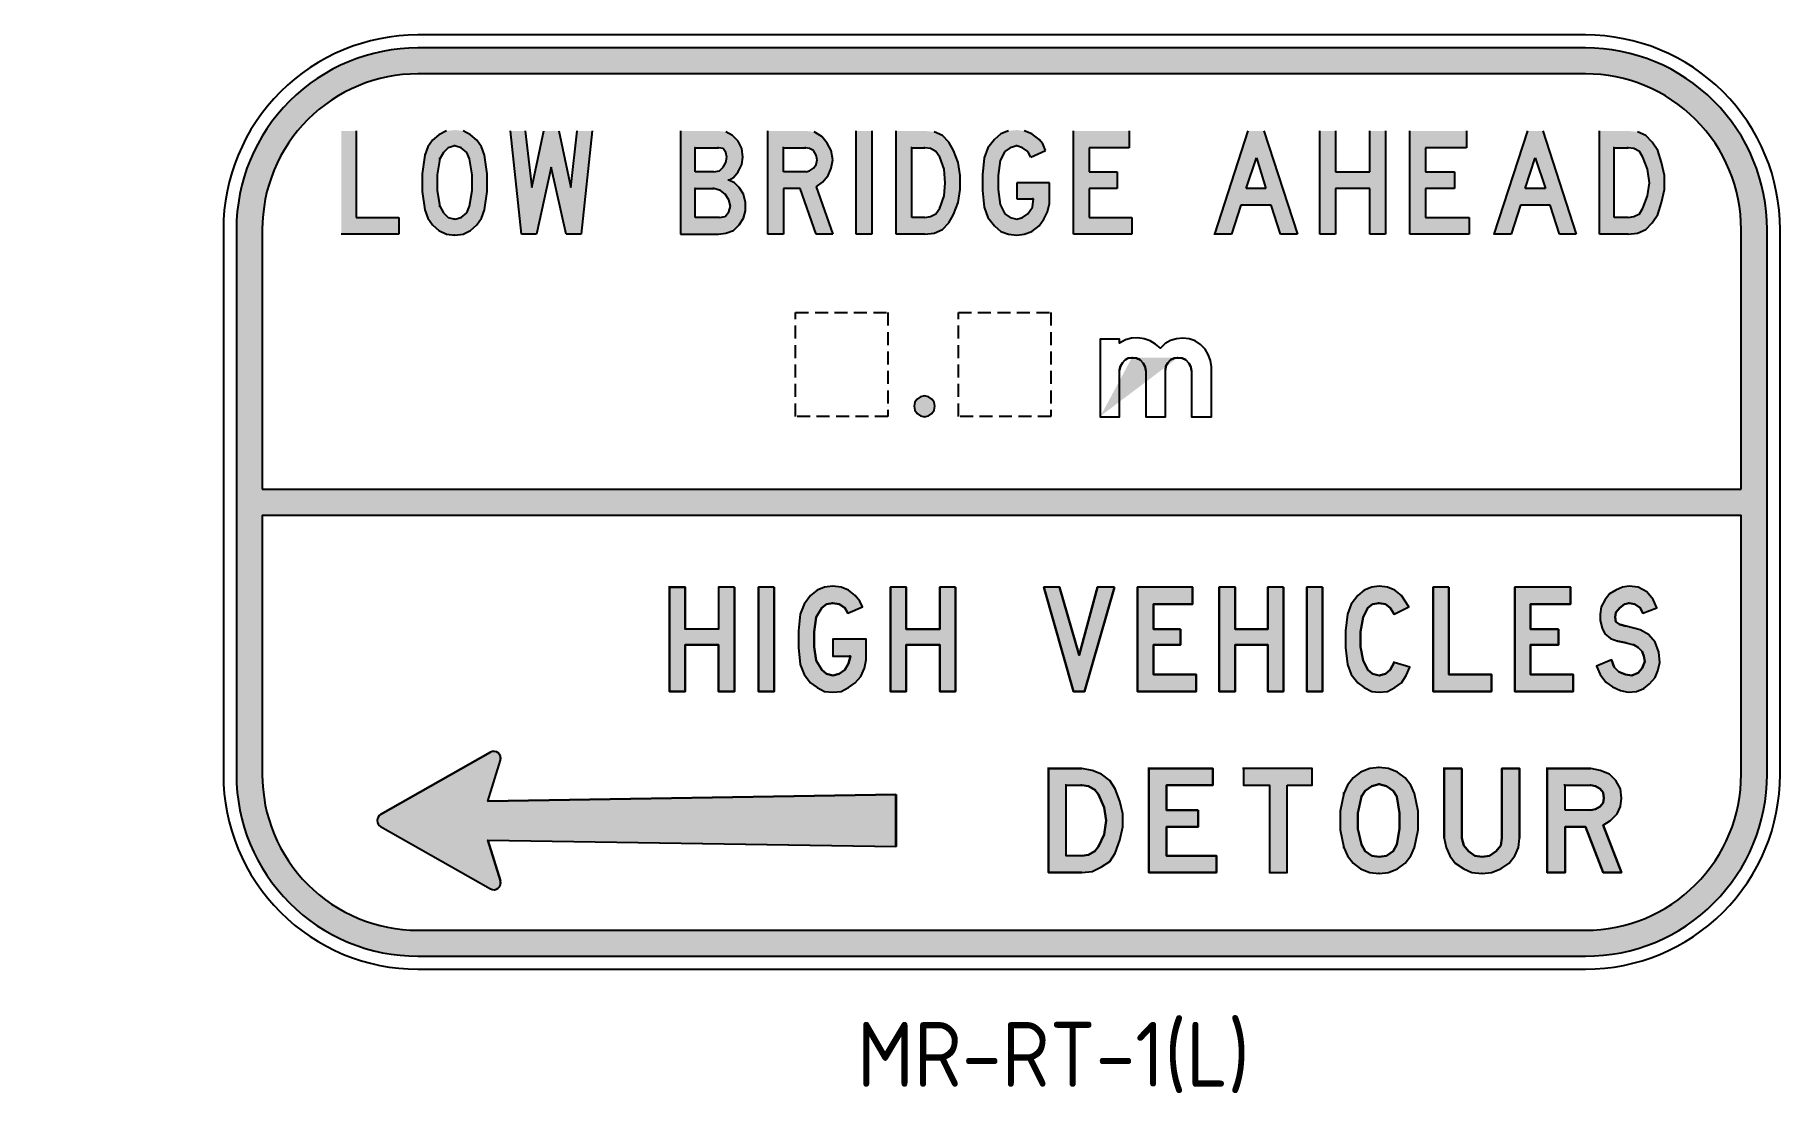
# Model space of a CAD drawing. Extents: x 54 to 189, y 168 to 250.
import ezdxf

# ---------------------------------------------------------------- set-up
doc = ezdxf.new("R2010")
doc.units = 0
doc.linetypes.add('DASHED', pattern=[0.75, 0.5, -0.25])
doc.layers.get('0').update_dxf_attribs({"linetype": 'CONTINUOUS'})
for name, color, linetype in [('L25', 1, 'CONTINUOUS'), ('L35', 3, 'CONTINUOUS'), ('T50', 7, 'CONTINUOUS')]:
    doc.layers.add(name, color=color, linetype=linetype)
doc.styles.add('ISO', font='iso.shx')

msp = doc.modelspace()

# ---------------------------------------------------------------- texts
at = {"layer": 'T50', "style": 'ISO'}
msp.add_text('MR-RT-1(L)', height=5, dxfattribs=at).set_placement((117.37, 168.69))

# ---------------------------------------------------------------- blocks, each defined once
blk = doc.blocks.new('ROEARR')
at = {"layer": 'L35'}
for p, q in [((6.8, 144.9), (218.4, 264.9)), ((213.3, 170.8), (237.7, 249.4)), ((213.3, 170.8), (1000, 183.3)), ((1000, 183.3), (1000, 83.3)), ((6.8, 121.7), (218.4, 1.7)), ((213.3, 95.8), (237.7, 17.3)), ((213.3, 95.8), (1000, 83.3))]:
    blk.add_line(p, q, dxfattribs=at)
for centre, start, end in [((225, 253.3), 342.7426, 119.5502), ((13.3, 133.3), 119.5502, 240.4498), ((225, 13.3), 240.4498, 17.2574)]:
    blk.add_arc(centre, 13.3, start, end, dxfattribs=at)

# ---------------------------------------------------------------- hatches: boundary and pattern name
at = {"layer": 'L25', "linetype": 'Continuous'}
h = msp.add_hatch(color=256, dxfattribs=at)
edge = h.paths.add_edge_path()
edge.add_arc((83.53, 192.75), 14, 180, 270)
edge.add_line((83.53, 178.75), (173.53, 178.75))
edge.add_arc((173.53, 192.75), 14, 270, 360)
edge.add_line((187.53, 192.75), (187.53, 234.75))
edge.add_arc((173.53, 234.75), 14, 0, 90)
edge.add_line((173.53, 248.75), (83.53, 248.75))
edge.add_arc((83.53, 234.75), 14, 90, 180)
edge.add_line((69.53, 234.75), (69.53, 192.75))
edge = h.paths.add_edge_path(flags=16)
edge.add_line((185.53, 214.75), (185.53, 234.75))
edge.add_arc((173.53, 234.75), 12, 0, 90)
edge.add_line((173.53, 246.75), (83.53, 246.75))
edge.add_arc((83.53, 234.75), 12, 90, 180)
edge.add_line((71.53, 234.75), (71.53, 214.75))
edge.add_line((71.53, 214.75), (185.53, 214.75))
edge = h.paths.add_edge_path(flags=16)
edge.add_line((71.53, 212.75), (185.53, 212.75))
edge.add_line((185.53, 212.75), (185.53, 192.75))
edge.add_arc((173.53, 192.75), 12, -90, 0, ccw=False)
edge.add_line((173.53, 180.75), (83.53, 180.75))
edge.add_arc((83.53, 192.75), 12, 180, 270, ccw=False)
edge.add_line((71.53, 192.75), (71.53, 212.75))
h.paths.add_polyline_path([(54, 207.21), (54, 212.69), (57.75, 212.69), (57.75, 207.21)], flags=9)
h = msp.add_hatch(color=256, dxfattribs=at)
h.paths.add_polyline_path([(77.62, 234.4), (82.06, 234.4), (82.06, 235.69), (78.77, 235.69), (78.77, 242.35), (77.62, 242.35)])
h.paths.add_polyline_path([(88.87, 237.69), (88.87, 239.05), (88.65, 240.49), (88.44, 241.13), (88.08, 241.63), (87.58, 242.06), (87.01, 242.35), (86.36, 242.42), (85.72, 242.35), (85.14, 242.06), (84.64, 241.63), (84.28, 241.13), (84.07, 240.49), (83.85, 239.05), (83.85, 237.69), (84.07, 236.26), (84.28, 235.62), (84.64, 235.11), (85.14, 234.69), (85.72, 234.4), (86.36, 234.33), (87.01, 234.4), (87.58, 234.69), (88.08, 235.11), (88.44, 235.62), (88.65, 236.26)])
h.paths.add_polyline_path([(87.51, 236.55), (87.29, 236.05), (86.86, 235.69), (86.36, 235.54), (85.86, 235.69), (85.5, 236.05), (85.22, 236.55), (85, 237.76), (85, 238.98), (85.22, 240.2), (85.5, 240.7), (85.86, 241.06), (86.36, 241.2), (86.86, 241.06), (87.29, 240.7), (87.51, 240.2), (87.72, 238.98), (87.72, 237.76)], flags=16)
h.paths.add_polyline_path([(93.81, 239.56), (94.96, 234.4), (96.1, 234.4), (96.96, 242.35), (95.81, 242.35), (95.31, 237.98), (94.38, 242.35), (93.24, 242.35), (92.31, 237.98), (91.8, 242.35), (90.66, 242.35), (91.52, 234.4), (92.66, 234.4)])
h.paths.add_polyline_path([(103.76, 234.4), (106.7, 234.4), (107.27, 234.47), (107.85, 234.69), (108.28, 235.11), (108.63, 235.62), (108.78, 236.19), (108.78, 236.83), (108.63, 237.48), (108.28, 237.98), (107.92, 238.34), (107.49, 238.55), (107.85, 238.77), (108.2, 239.2), (108.49, 239.77), (108.56, 240.34), (108.49, 240.99), (108.2, 241.56), (107.78, 241.99), (107.27, 242.28), (106.7, 242.35), (106.63, 242.35), (103.76, 242.35)])
h.paths.add_polyline_path([(104.91, 239.2), (104.91, 241.06), (106.7, 241.06), (107.06, 240.99), (107.27, 240.7), (107.35, 240.34), (107.27, 239.91), (107.06, 239.56), (106.77, 239.27), (106.34, 239.2)], flags=16)
h.paths.add_polyline_path([(104.91, 237.91), (106.34, 237.91), (106.84, 237.76), (107.2, 237.48), (107.49, 237.05), (107.63, 236.55), (107.49, 236.12), (107.2, 235.76), (106.77, 235.69), (104.91, 235.69)], flags=16)
h.paths.add_polyline_path([(111.71, 237.91), (113, 237.91), (114.22, 234.4), (115.51, 234.4), (114.22, 238.05), (114.72, 238.41), (115.15, 238.91), (115.37, 239.48), (115.51, 240.13), (115.37, 240.84), (115.08, 241.42), (114.65, 241.92), (114.08, 242.28), (113.43, 242.35), (113.36, 242.35), (110.5, 242.35), (110.5, 234.4), (111.71, 234.4)])
h.paths.add_polyline_path([(111.71, 239.2), (111.71, 241.06), (113.43, 241.06), (113.72, 240.99), (114.01, 240.84), (114.22, 240.49), (114.29, 240.13), (114.22, 239.77), (114.01, 239.48), (113.72, 239.27), (113.43, 239.2)], flags=16)
h.paths.add_polyline_path([(118.52, 242.35), (117.3, 242.35), (117.3, 234.4), (118.52, 234.4)])
h.paths.add_polyline_path([(120.38, 234.4), (122.6, 234.4), (123.32, 234.47), (123.96, 234.76), (124.46, 235.26), (124.82, 235.9), (125.18, 236.83), (125.32, 237.84), (125.32, 238.91), (125.18, 239.91), (124.82, 240.84), (124.46, 241.49), (123.96, 241.99), (123.32, 242.28), (122.6, 242.35), (120.38, 242.35)])
h.paths.add_polyline_path([(121.6, 241.06), (122.6, 241.06), (123.03, 240.99), (123.46, 240.77), (123.75, 240.34), (124.1, 239.41), (124.18, 238.34), (124.1, 237.34), (123.75, 236.4), (123.46, 235.97), (123.03, 235.76), (122.6, 235.69), (121.6, 235.69)], flags=16)
h.paths.add_polyline_path([(128.26, 237.84), (128.26, 238.91), (128.4, 240.06), (128.76, 240.77), (129.19, 241.06), (129.69, 241.2), (130.12, 241.06), (130.55, 240.77), (130.76, 240.34), (131.91, 240.84), (131.7, 241.35), (131.41, 241.7), (130.84, 242.13), (130.26, 242.35), (129.69, 242.42), (129.05, 242.35), (128.47, 242.13), (127.97, 241.7), (127.47, 241.06), (127.18, 240.27), (127.04, 238.98), (127.04, 237.76), (127.18, 236.48), (127.47, 235.69), (127.97, 235.04), (128.47, 234.61), (129.05, 234.4), (129.69, 234.33), (130.26, 234.4), (130.84, 234.61), (131.41, 235.04), (131.77, 235.54), (132.05, 236.12), (132.2, 236.76), (132.2, 238.34), (129.69, 238.34), (129.69, 237.12), (130.98, 237.12), (130.91, 236.48), (130.55, 235.97), (130.12, 235.69), (129.69, 235.54), (129.19, 235.69), (128.76, 235.97), (128.4, 236.69)])
h.paths.add_polyline_path([(134.06, 234.4), (138.57, 234.4), (138.57, 235.69), (135.28, 235.69), (135.28, 237.91), (137.43, 237.91), (137.43, 239.2), (135.28, 239.2), (135.28, 241.06), (138.36, 241.06), (138.36, 242.35), (134.06, 242.35)])
h.paths.add_polyline_path([(149.31, 236.62), (150.03, 234.4), (151.32, 234.4), (148.74, 242.35), (147.52, 242.35), (144.95, 234.4), (146.23, 234.4), (146.95, 236.62)])
h.paths.add_polyline_path([(147.38, 237.91), (148.17, 240.27), (148.88, 237.91), (148.81, 237.91)], flags=16)
h.paths.add_polyline_path([(154.26, 237.91), (156.91, 237.91), (156.91, 234.4), (158.12, 234.4), (158.12, 242.35), (156.91, 242.35), (156.91, 239.2), (154.26, 239.2), (154.26, 242.35), (153.04, 242.35), (153.04, 234.4), (154.26, 234.4)])
h.paths.add_polyline_path([(159.99, 234.4), (164.57, 234.4), (164.57, 235.69), (161.2, 235.69), (161.2, 237.91), (163.42, 237.91), (163.42, 239.2), (161.2, 239.2), (161.2, 241.06), (164.35, 241.06), (164.35, 242.35), (159.99, 242.35)])
h.paths.add_polyline_path([(170.8, 236.62), (171.52, 234.4), (172.81, 234.4), (170.23, 242.35), (169.08, 242.35), (166.5, 234.4), (167.79, 234.4), (168.51, 236.62)])
h.paths.add_polyline_path([(168.87, 237.91), (169.65, 240.27), (170.44, 237.91), (170.37, 237.91)], flags=16)
h.paths.add_polyline_path([(174.6, 234.4), (176.82, 234.4), (177.53, 234.47), (178.18, 234.76), (178.68, 235.26), (179.11, 235.9), (179.39, 236.83), (179.61, 237.84), (179.61, 238.91), (179.39, 239.91), (179.11, 240.84), (178.68, 241.49), (178.18, 241.99), (177.53, 242.28), (176.82, 242.35), (174.6, 242.35)])
h.paths.add_polyline_path([(175.74, 241.06), (176.82, 241.06), (177.25, 240.99), (177.68, 240.77), (177.96, 240.34), (178.32, 239.41), (178.46, 238.34), (178.32, 237.34), (177.96, 236.4), (177.68, 235.97), (177.25, 235.76), (176.82, 235.69), (175.74, 235.69)], flags=16)
h = msp.add_hatch(color=256, dxfattribs=at)
h.paths.add_polyline_path([(123.31, 221.45), (123.13, 221.69), (122.89, 221.87), (122.57, 221.94), (122.26, 221.87), (122.01, 221.69), (121.84, 221.45), (121.77, 221.13), (121.84, 220.82), (122.01, 220.57), (122.26, 220.4), (122.57, 220.33), (122.89, 220.4), (123.13, 220.57), (123.31, 220.82), (123.38, 221.13)])
h.paths.add_polyline_path([(144.44, 225.12), (144.2, 225.54), (143.85, 225.89), (143.43, 226.17), (142.97, 226.34), (142.48, 226.38), (141.99, 226.34), (141.54, 226.2), (141.12, 225.96), (140.77, 225.61), (140.38, 225.92), (139.96, 226.17), (139.51, 226.34), (139.02, 226.41), (138.53, 226.38), (138.08, 226.24), (137.62, 225.99), (137.62, 226.31), (136.12, 226.31), (136.12, 220.33), (137.62, 220.33), (137.62, 223.93), (137.69, 224.21), (137.83, 224.49), (138.04, 224.7), (138.28, 224.84), (138.6, 224.87), (138.91, 224.84), (139.19, 224.7), (139.44, 224.45), (139.58, 224.18), (139.65, 223.86), (139.65, 220.33), (141.15, 220.33), (141.15, 223.93), (141.19, 224.21), (141.33, 224.49), (141.54, 224.7), (141.82, 224.84), (142.1, 224.87), (142.45, 224.84), (142.73, 224.7), (142.94, 224.45), (143.11, 224.18), (143.15, 223.86), (143.15, 220.33), (144.69, 220.33), (144.69, 224.18), (144.62, 224.66)])
h.paths.add_polyline_path([(136.12, 226.31), (136.12, 220.33), (137.62, 220.33), (137.62, 223.93), (137.69, 224.21), (137.83, 224.49), (138.04, 224.7), (138.28, 224.84), (138.6, 224.87), (138.91, 224.84), (139.19, 224.7), (139.44, 224.45), (139.58, 224.18), (139.65, 223.86), (139.65, 220.33), (141.15, 220.33), (141.15, 223.93), (141.19, 224.21), (141.33, 224.49), (141.54, 224.7), (141.82, 224.84), (142.1, 224.87), (142.45, 224.84), (142.73, 224.7), (142.94, 224.45), (143.11, 224.18), (143.15, 223.86), (143.15, 220.33), (144.69, 220.33), (144.69, 224.18), (144.62, 224.66), (144.44, 225.12), (144.2, 225.54), (143.85, 225.89), (143.43, 226.17), (142.97, 226.34), (142.48, 226.38), (141.99, 226.34), (141.54, 226.2), (141.12, 225.96), (140.77, 225.61), (140.38, 225.92), (139.96, 226.17), (139.51, 226.34), (139.02, 226.41), (138.53, 226.38), (138.08, 226.24), (137.62, 225.99), (137.62, 226.31)])
h.paths.add_polyline_path([(141.15, 223.93), (141.12, 223.93)], flags=17)
h.paths.add_polyline_path([(137.62, 223.93), (137.59, 223.93)], flags=17)
h.paths.add_polyline_path([(137.62, 223.93), (137.59, 223.93)], flags=16)
edge = h.paths.add_edge_path()
edge.add_line((136.12, 220.33), (136.08, 220.33))
edge.add_line((142.1, 224.87), (142.06, 224.87))
edge.add_line((138.6, 224.87), (138.56, 224.87))
h = msp.add_hatch(color=256, dxfattribs=at)
h.paths.add_polyline_path([(106.7, 202.74), (106.7, 199.16), (107.92, 199.16), (107.92, 207.18), (106.7, 207.18), (106.7, 203.96), (104.12, 203.96), (104.12, 207.18), (102.91, 207.18), (102.91, 199.16), (104.12, 199.16), (104.12, 202.74)])
h.paths.add_polyline_path([(111, 207.18), (109.78, 207.18), (109.78, 199.16), (111, 199.16)])
h.paths.add_polyline_path([(114.08, 203.75), (114.22, 204.89), (114.65, 205.61), (115.01, 205.89), (115.51, 205.97), (116.01, 205.89), (116.44, 205.61), (116.66, 205.18), (117.8, 205.68), (117.59, 206.11), (117.23, 206.54), (116.73, 206.97), (116.15, 207.18), (115.51, 207.26), (114.87, 207.18), (114.29, 206.97), (113.79, 206.54), (113.29, 205.89), (113, 205.11), (112.86, 203.82), (112.86, 202.53), (113, 201.24), (113.29, 200.45), (113.79, 199.81), (114.29, 199.45), (114.87, 199.16), (115.51, 199.09), (116.15, 199.16), (116.73, 199.45), (117.23, 199.81), (117.66, 200.31), (117.95, 200.95), (118.09, 201.6), (118.09, 203.17), (115.51, 203.17), (115.51, 201.88), (116.87, 201.88), (116.73, 201.31), (116.44, 200.81), (116.01, 200.52), (115.51, 200.38), (115.01, 200.52), (114.65, 200.81), (114.22, 201.53), (114.08, 202.6)])
h.paths.add_polyline_path([(121.17, 202.74), (123.75, 202.74), (123.75, 199.16), (124.96, 199.16), (124.96, 207.18), (123.75, 207.18), (123.75, 203.96), (121.17, 203.96), (121.17, 207.18), (119.95, 207.18), (119.95, 199.16), (121.17, 199.16)])
h.paths.add_polyline_path([(134.06, 199.16), (134.92, 199.16), (137.21, 207.18), (135.92, 207.18), (134.49, 201.96), (132.99, 207.18), (131.77, 207.18)])
h.paths.add_polyline_path([(140.22, 202.74), (142.3, 202.74), (142.3, 203.96), (140.22, 203.96), (140.22, 205.89), (143.23, 205.89), (143.23, 207.18), (139, 207.18), (139, 199.16), (143.51, 199.16), (143.51, 200.45), (140.22, 200.45)])
h.paths.add_polyline_path([(146.52, 202.74), (149.03, 202.74), (149.03, 199.16), (150.25, 199.16), (150.25, 207.18), (149.03, 207.18), (149.03, 203.96), (146.52, 203.96), (146.52, 207.18), (145.3, 207.18), (145.3, 199.16), (146.52, 199.16)])
h.paths.add_polyline_path([(152.04, 199.16), (153.25, 199.16), (153.25, 207.18), (152.04, 207.18)])
h.paths.add_polyline_path([(155.19, 201.24), (155.47, 200.45), (155.97, 199.81), (156.48, 199.45), (157.05, 199.16), (157.62, 199.09), (158.27, 199.16), (158.84, 199.45), (159.34, 199.81), (159.7, 200.38), (159.99, 201.02), (158.77, 201.38), (158.48, 200.81), (158.12, 200.52), (157.62, 200.38), (157.12, 200.52), (156.76, 200.81), (156.4, 201.53), (156.19, 202.6), (156.19, 203.75), (156.4, 204.89), (156.76, 205.61), (157.12, 205.89), (157.62, 205.97), (158.12, 205.89), (158.48, 205.61), (158.77, 205.11), (159.91, 205.68), (159.34, 206.54), (158.84, 206.97), (158.27, 207.18), (157.62, 207.26), (157.05, 207.18), (156.48, 206.97), (155.97, 206.54), (155.47, 205.89), (155.19, 205.11), (155.04, 203.82), (155.04, 202.53)])
h.paths.add_polyline_path([(162.99, 207.18), (161.78, 207.18), (161.78, 199.16), (166.29, 199.16), (166.29, 200.45), (162.99, 200.45)])
h.paths.add_polyline_path([(169.3, 202.74), (171.44, 202.74), (171.44, 203.96), (169.3, 203.96), (169.3, 205.89), (172.38, 205.89), (172.38, 207.18), (168.08, 207.18), (168.08, 199.16), (172.59, 199.16), (172.59, 200.45), (169.3, 200.45)])
h.paths.add_polyline_path([(175.88, 204.53), (175.81, 204.89), (175.88, 205.25), (176.17, 205.61), (176.53, 205.89), (176.89, 205.97), (177.32, 205.89), (177.75, 205.61), (177.96, 205.18), (179.04, 205.61), (178.75, 206.25), (178.25, 206.83), (177.6, 207.18), (176.89, 207.26), (176.39, 207.18), (175.88, 206.97), (175.38, 206.68), (175.03, 206.18), (174.74, 205.68), (174.67, 205.11), (174.67, 204.61), (174.81, 204.03), (175.03, 203.6), (175.46, 203.24), (176.03, 203.03), (176.67, 202.89), (177.25, 202.74), (177.6, 202.53), (177.89, 202.24), (178.03, 201.88), (178.1, 201.45), (177.89, 200.95), (177.6, 200.59), (177.1, 200.38), (176.6, 200.45), (176.1, 200.67), (175.74, 201.02), (175.53, 201.6), (174.38, 201.1), (174.67, 200.45), (175.1, 199.88), (175.6, 199.52), (176.24, 199.23), (176.82, 199.09), (177.46, 199.16), (178.03, 199.38), (178.46, 199.74), (178.89, 200.24), (179.11, 200.74), (179.25, 201.38), (179.18, 202.17), (178.89, 202.96), (178.39, 203.53), (177.75, 203.89), (176.67, 204.18), (176.17, 204.32)])
msp.add_hatch(color=256, dxfattribs=at).paths.add_polyline_path([(120.37, 187.2), (120.37, 191.2), (88.91, 190.7), (89.88, 193.85, 0.679647), (89.11, 194.47), (80.65, 189.67, 0.582596), (80.65, 188.74), (89.11, 183.94, 0.679647), (89.88, 184.56), (88.91, 187.7)])
h = msp.add_hatch(color=256, dxfattribs=at)
h.paths.add_polyline_path([(132.13, 185.2), (134.7, 185.2), (135.49, 185.27), (136.21, 185.63), (136.85, 186.06), (137.28, 186.7), (137.64, 187.7), (137.86, 188.71), (137.86, 189.71), (137.64, 190.71), (137.28, 191.64), (136.85, 192.29), (136.21, 192.79), (135.49, 193.07), (134.7, 193.22), (134.63, 193.22), (132.13, 193.22)])
h.paths.add_polyline_path([(133.49, 191.93), (134.7, 191.93), (135.21, 191.86), (135.71, 191.57), (135.99, 191.21), (136.42, 190.21), (136.57, 189.21), (136.42, 188.13), (135.99, 187.2), (135.71, 186.84), (135.21, 186.56), (134.7, 186.49), (133.49, 186.49)], flags=16)
h.paths.add_polyline_path([(141.22, 188.71), (143.66, 188.71), (143.66, 190), (141.22, 190), (141.22, 191.93), (144.8, 191.93), (144.8, 193.22), (139.86, 193.22), (139.86, 185.2), (145.09, 185.2), (145.09, 186.49), (141.22, 186.49)])
h.paths.add_polyline_path([(150.53, 191.93), (152.47, 191.93), (152.47, 193.22), (147.17, 193.22), (147.17, 191.93), (149.17, 191.93), (149.17, 185.2), (150.53, 185.2)])
h.paths.add_polyline_path([(154.61, 188.49), (154.9, 187.13), (155.19, 186.49), (155.62, 185.91), (156.19, 185.48), (156.91, 185.2), (157.62, 185.12), (158.34, 185.2), (159.05, 185.48), (159.63, 185.91), (160.06, 186.49), (160.34, 187.13), (160.63, 188.49), (160.63, 189.92), (160.34, 191.28), (160.06, 191.93), (159.63, 192.5), (159.05, 192.93), (158.34, 193.22), (157.62, 193.29), (156.91, 193.22), (156.19, 192.93), (155.62, 192.5), (155.19, 191.93), (154.9, 191.28), (154.61, 189.92)])
h.paths.add_polyline_path([(155.97, 189.78), (156.26, 191.07), (156.55, 191.5), (157.05, 191.86), (157.62, 192), (158.19, 191.86), (158.7, 191.5), (158.98, 191.07), (159.2, 189.78), (159.2, 188.56), (158.98, 187.35), (158.7, 186.84), (158.19, 186.49), (157.62, 186.41), (157.05, 186.49), (156.55, 186.84), (156.26, 187.35), (155.97, 188.56)], flags=16)
h.paths.add_polyline_path([(162.64, 187.85), (162.78, 187.13), (163.07, 186.49), (163.49, 185.91), (164.14, 185.48), (164.78, 185.2), (165.57, 185.12), (166.29, 185.2), (167, 185.48), (167.65, 185.91), (168.08, 186.49), (168.36, 187.13), (168.44, 187.85), (168.44, 193.22), (167.08, 193.22), (167.08, 187.85), (167, 187.27), (166.65, 186.84), (166.14, 186.49), (165.57, 186.41), (165, 186.49), (164.5, 186.84), (164.14, 187.27), (164, 187.85), (164, 193.22), (162.64, 193.22)])
h.paths.add_polyline_path([(171.95, 188.71), (173.52, 188.71), (174.88, 185.2), (176.31, 185.2), (174.88, 188.85), (175.46, 189.21), (175.96, 189.71), (176.24, 190.28), (176.31, 190.93), (176.24, 191.64), (175.88, 192.29), (175.38, 192.79), (174.67, 193.07), (173.95, 193.22), (173.88, 193.22), (170.58, 193.22), (170.58, 185.2), (171.95, 185.2)])
h.paths.add_polyline_path([(171.95, 190), (171.95, 191.93), (173.95, 191.93), (174.31, 191.86), (174.67, 191.64), (174.88, 191.36), (174.95, 190.93), (174.88, 190.57), (174.67, 190.28), (174.31, 190.07), (173.95, 190)], flags=16)

# ---------------------------------------------------------------- linework, layer by layer
at = {"color": 1}
for p, q in [((78.77, 242.35), (78.77, 235.69)), ((85.72, 242.35), (85.14, 242.06)), ((87.58, 242.06), (87.01, 242.35)), ((91.52, 234.4), (90.66, 242.35)), ((91.8, 242.35), (92.31, 237.98)), ((92.31, 237.98), (93.24, 242.35)), ((94.38, 242.35), (95.31, 237.98)), ((95.31, 237.98), (95.81, 242.35)), ((96.96, 242.35), (96.1, 234.4)), ((103.76, 242.35), (103.76, 234.4)), ((107.78, 241.99), (107.27, 242.28)), ((110.5, 234.4), (110.5, 242.35)), ((114.65, 241.92), (114.08, 242.28)), ((117.3, 234.4), (117.3, 242.35)), ((118.52, 242.35), (118.52, 234.4)), ((120.38, 234.4), (120.38, 242.35)), ((123.96, 241.99), (123.32, 242.28)), ((129.05, 242.35), (128.47, 242.13)), ((130.84, 242.13), (130.26, 242.35)), ((134.06, 234.4), (134.06, 242.35)), ((138.36, 242.35), (138.36, 241.06)), ((144.95, 234.4), (147.52, 242.35)), ((148.74, 242.35), (151.32, 234.4)), ((153.04, 234.4), (153.04, 242.35)), ((154.26, 242.35), (154.26, 239.2)), ((156.91, 239.2), (156.91, 242.35)), ((158.12, 242.35), (158.12, 234.4)), ((159.99, 234.4), (159.99, 242.35)), ((164.35, 242.35), (164.35, 241.06)), ((166.5, 234.4), (169.08, 242.35)), ((170.23, 242.35), (172.81, 234.4)), ((174.6, 234.4), (174.6, 242.35)), ((178.18, 241.99), (177.53, 242.28)), ((84.28, 241.13), (84.07, 240.49)), ((84.64, 241.63), (84.28, 241.13)), ((85.14, 242.06), (84.64, 241.63)), ((85.86, 241.06), (85.5, 240.7)), ((86.36, 241.2), (85.86, 241.06)), ((86.36, 241.2), (86.29, 241.2)), ((86.86, 241.06), (86.36, 241.2)), ((87.29, 240.7), (86.86, 241.06)), ((88.08, 241.63), (87.58, 242.06)), ((88.44, 241.13), (88.08, 241.63)), ((88.65, 240.49), (88.44, 241.13)), ((104.91, 241.06), (104.84, 241.06)), ((104.91, 241.06), (106.7, 241.06)), ((104.91, 239.2), (104.91, 241.06)), ((106.7, 241.06), (106.63, 241.06)), ((106.7, 241.06), (106.63, 241.06)), ((107.06, 240.99), (106.7, 241.06)), ((107.27, 240.7), (107.06, 240.99)), ((108.2, 241.56), (107.78, 241.99)), ((108.2, 241.56), (108.13, 241.56)), ((108.49, 240.99), (108.2, 241.56)), ((108.56, 240.34), (108.49, 240.99)), ((111.71, 241.06), (111.64, 241.06)), ((111.71, 241.06), (113.43, 241.06)), ((111.71, 239.2), (111.71, 241.06)), ((113.43, 241.06), (113.36, 241.06)), ((113.43, 241.06), (113.36, 241.06)), ((113.72, 240.99), (113.43, 241.06)), ((114.01, 240.84), (113.72, 240.99)), ((114.22, 240.49), (114.01, 240.84)), ((115.08, 241.42), (114.65, 241.92)), ((115.37, 240.84), (115.08, 241.42)), ((115.51, 240.13), (115.37, 240.84)), ((121.6, 241.06), (121.53, 241.06)), ((121.6, 241.06), (122.6, 241.06)), ((121.6, 235.69), (121.6, 241.06)), ((122.6, 241.06), (122.53, 241.06)), ((122.6, 241.06), (122.53, 241.06)), ((123.03, 240.99), (122.6, 241.06)), ((123.46, 240.77), (123.03, 240.99)), ((124.46, 241.49), (123.96, 241.99)), ((124.82, 240.84), (124.46, 241.49)), ((124.82, 240.84), (124.75, 240.84)), ((125.18, 239.91), (124.82, 240.84)), ((127.47, 241.06), (127.18, 240.27)), ((127.97, 241.7), (127.47, 241.06)), ((128.47, 242.13), (127.97, 241.7)), ((129.19, 241.06), (128.76, 240.77)), ((129.69, 241.2), (129.19, 241.06)), ((129.69, 241.2), (129.62, 241.2)), ((130.12, 241.06), (129.69, 241.2)), ((130.55, 240.77), (130.12, 241.06)), ((130.76, 240.34), (131.91, 240.84)), ((131.41, 241.7), (130.84, 242.13)), ((131.41, 241.7), (131.34, 241.7)), ((131.7, 241.35), (131.41, 241.7)), ((131.91, 240.84), (131.7, 241.35)), ((131.91, 240.84), (131.84, 240.84)), ((138.36, 241.06), (135.28, 241.06)), ((135.28, 241.06), (135.28, 239.2)), ((164.35, 241.06), (161.2, 241.06)), ((161.2, 241.06), (161.2, 239.2)), ((175.74, 241.06), (175.67, 241.06)), ((175.74, 241.06), (176.82, 241.06)), ((175.74, 235.69), (175.74, 241.06)), ((176.82, 241.06), (176.74, 241.06)), ((176.82, 241.06), (176.74, 241.06)), ((177.25, 240.99), (176.82, 241.06)), ((177.68, 240.77), (177.25, 240.99)), ((178.68, 241.49), (178.18, 241.99)), ((179.11, 240.84), (178.68, 241.49)), ((179.11, 240.84), (179.04, 240.84)), ((179.39, 239.91), (179.11, 240.84)), ((84.07, 240.49), (83.85, 239.05)), ((84.07, 240.49), (84, 240.49)), ((85.22, 240.2), (85, 238.98)), ((85.22, 240.2), (85.14, 240.2)), ((85.5, 240.7), (85.22, 240.2)), ((87.51, 240.2), (87.29, 240.7)), ((87.51, 240.2), (87.44, 240.2)), ((87.72, 238.98), (87.51, 240.2)), ((88.65, 240.49), (88.58, 240.49)), ((88.87, 239.05), (88.65, 240.49)), ((93.81, 239.56), (92.66, 234.4)), ((94.96, 234.4), (93.81, 239.56)), ((106.77, 239.27), (107.06, 239.56)), ((107.06, 239.56), (107.27, 239.91)), ((107.35, 240.34), (107.27, 240.7)), ((107.27, 239.91), (107.35, 240.34)), ((107.35, 240.34), (107.27, 240.34)), ((108.2, 239.2), (108.49, 239.77)), ((108.49, 239.77), (108.56, 240.34)), ((113.72, 239.27), (114.01, 239.48)), ((114.01, 239.48), (114.22, 239.77)), ((114.29, 240.13), (114.22, 240.49)), ((114.22, 239.77), (114.29, 240.13)), ((114.29, 240.13), (114.22, 240.13)), ((115.15, 238.91), (115.37, 239.48)), ((115.37, 239.48), (115.51, 240.13)), ((115.51, 240.13), (115.44, 240.13)), ((123.75, 240.34), (123.46, 240.77)), ((123.75, 240.34), (123.67, 240.34)), ((124.1, 239.41), (123.75, 240.34)), ((125.32, 238.91), (125.18, 239.91)), ((127.18, 240.27), (127.04, 238.98)), ((128.4, 240.06), (128.26, 238.91)), ((128.76, 240.77), (128.4, 240.06)), ((130.55, 240.77), (130.48, 240.77)), ((130.76, 240.34), (130.55, 240.77)), ((147.38, 237.91), (148.17, 240.27)), ((148.17, 240.27), (148.88, 237.91)), ((168.87, 237.91), (169.65, 240.27)), ((169.65, 240.27), (170.44, 237.91)), ((177.96, 240.34), (177.68, 240.77)), ((177.96, 240.34), (177.89, 240.34)), ((178.32, 239.41), (177.96, 240.34)), ((179.61, 238.91), (179.39, 239.91)), ((83.85, 239.05), (83.85, 237.69)), ((85, 238.98), (85, 237.76)), ((87.72, 237.76), (87.72, 238.98)), ((88.87, 237.69), (88.87, 239.05)), ((106.34, 239.2), (104.91, 239.2)), ((106.34, 239.2), (106.77, 239.27)), ((107.49, 238.55), (107.42, 238.55)), ((107.49, 238.55), (107.85, 238.77)), ((107.92, 238.34), (107.49, 238.55)), ((107.85, 238.77), (108.2, 239.2)), ((108.28, 237.98), (107.92, 238.34)), ((108.2, 239.2), (108.13, 239.2)), ((113.43, 239.2), (111.71, 239.2)), ((113.43, 239.2), (113.72, 239.27)), ((114.22, 238.05), (114.72, 238.41)), ((114.72, 238.41), (115.15, 238.91)), ((124.18, 238.34), (124.1, 239.41)), ((124.1, 237.34), (124.18, 238.34)), ((125.32, 237.84), (125.32, 238.91)), ((127.04, 238.98), (127.04, 237.76)), ((128.26, 238.91), (128.26, 237.84)), ((132.2, 238.34), (129.69, 238.34)), ((129.69, 238.34), (129.69, 237.12)), ((132.2, 236.76), (132.2, 238.34)), ((135.28, 239.2), (137.43, 239.2)), ((137.43, 239.2), (137.43, 237.91)), ((154.26, 239.2), (156.91, 239.2)), ((161.2, 239.2), (163.42, 239.2)), ((163.42, 239.2), (163.42, 237.91)), ((178.46, 238.34), (178.32, 239.41)), ((178.32, 237.34), (178.46, 238.34)), ((179.61, 237.84), (179.61, 238.91)), ((83.85, 237.69), (84.07, 236.26)), ((85, 237.76), (85.22, 236.55)), ((87.51, 236.55), (87.72, 237.76)), ((88.65, 236.26), (88.87, 237.69)), ((104.91, 237.91), (104.84, 237.91)), ((104.91, 237.91), (106.34, 237.91)), ((104.91, 235.69), (104.91, 237.91)), ((106.34, 237.91), (106.27, 237.91)), ((106.34, 237.91), (106.27, 237.91)), ((106.84, 237.76), (106.34, 237.91)), ((107.2, 237.48), (106.84, 237.76)), ((107.49, 237.05), (107.2, 237.48)), ((107.63, 236.55), (107.49, 237.05)), ((108.63, 237.48), (108.28, 237.98)), ((108.78, 236.83), (108.63, 237.48)), ((108.78, 236.19), (108.78, 236.83)), ((113, 237.91), (111.71, 237.91)), ((111.71, 237.91), (111.71, 234.4)), ((114.22, 234.4), (113, 237.91)), ((114.22, 238.05), (115.51, 234.4)), ((123.75, 236.4), (124.1, 237.34)), ((124.82, 235.9), (125.18, 236.83)), ((125.18, 236.83), (125.32, 237.84)), ((127.04, 237.76), (127.18, 236.48)), ((128.26, 237.84), (128.4, 236.69)), ((129.69, 237.12), (130.98, 237.12)), ((130.91, 236.48), (130.98, 237.12)), ((130.98, 237.12), (130.91, 237.12)), ((130.98, 237.12), (130.91, 237.12)), ((137.43, 237.91), (135.28, 237.91)), ((135.28, 237.91), (135.28, 235.69)), ((148.88, 237.91), (147.38, 237.91)), ((148.88, 237.91), (148.81, 237.91)), ((156.91, 237.91), (154.26, 237.91)), ((154.26, 237.91), (154.26, 234.4)), ((156.91, 234.4), (156.91, 237.91)), ((163.42, 237.91), (161.2, 237.91)), ((161.2, 237.91), (161.2, 235.69)), ((170.44, 237.91), (168.87, 237.91)), ((170.44, 237.91), (170.37, 237.91)), ((177.96, 236.4), (178.32, 237.34)), ((179.11, 235.9), (179.39, 236.83)), ((179.39, 236.83), (179.61, 237.84)), ((78.77, 235.69), (82.06, 235.69)), ((82.06, 235.69), (82.06, 234.4)), ((84.07, 236.26), (84, 236.26)), ((84.07, 236.26), (84.28, 235.62)), ((84.28, 235.62), (84.64, 235.11)), ((85.22, 236.55), (85.14, 236.55)), ((85.22, 236.55), (85.5, 236.05)), ((85.5, 236.05), (85.86, 235.69)), ((85.86, 235.69), (86.36, 235.54)), ((86.36, 235.54), (86.29, 235.54)), ((86.36, 235.54), (86.86, 235.69)), ((86.86, 235.69), (87.29, 236.05)), ((87.29, 236.05), (87.51, 236.55)), ((87.51, 236.55), (87.44, 236.55)), ((88.08, 235.11), (88.44, 235.62)), ((88.44, 235.62), (88.65, 236.26)), ((88.65, 236.26), (88.58, 236.26)), ((106.77, 235.69), (104.91, 235.69)), ((106.77, 235.69), (107.2, 235.76)), ((107.2, 235.76), (107.49, 236.12)), ((107.49, 236.12), (107.63, 236.55)), ((107.63, 236.55), (107.56, 236.55)), ((108.28, 235.11), (108.63, 235.62)), ((108.63, 235.62), (108.78, 236.19)), ((122.6, 235.69), (121.6, 235.69)), ((122.6, 235.69), (123.03, 235.76)), ((123.03, 235.76), (123.46, 235.97)), ((123.46, 235.97), (123.75, 236.4)), ((123.75, 236.4), (123.67, 236.4)), ((124.46, 235.26), (124.82, 235.9)), ((124.82, 235.9), (124.75, 235.9)), ((127.18, 236.48), (127.47, 235.69)), ((127.47, 235.69), (127.97, 235.04)), ((128.4, 236.69), (128.76, 235.97)), ((128.76, 235.97), (129.19, 235.69)), ((129.19, 235.69), (129.69, 235.54)), ((129.69, 235.54), (130.12, 235.69)), ((130.12, 235.69), (130.55, 235.97)), ((130.55, 235.97), (130.91, 236.48)), ((131.41, 235.04), (131.77, 235.54)), ((131.77, 235.54), (132.05, 236.12)), ((132.05, 236.12), (132.2, 236.76)), ((135.28, 235.69), (138.57, 235.69)), ((138.57, 235.69), (138.57, 234.4)), ((146.95, 236.62), (146.23, 234.4)), ((149.31, 236.62), (146.95, 236.62)), ((150.03, 234.4), (149.31, 236.62)), ((161.2, 235.69), (164.57, 235.69)), ((164.57, 235.69), (164.57, 234.4)), ((168.51, 236.62), (167.79, 234.4)), ((170.8, 236.62), (168.51, 236.62)), ((171.52, 234.4), (170.8, 236.62)), ((176.82, 235.69), (175.74, 235.69)), ((176.82, 235.69), (177.25, 235.76)), ((177.25, 235.76), (177.68, 235.97)), ((177.68, 235.97), (177.96, 236.4)), ((177.96, 236.4), (177.89, 236.4)), ((178.68, 235.26), (179.11, 235.9)), ((179.11, 235.9), (179.04, 235.9)), ((82.06, 234.4), (77.62, 234.4)), ((84.64, 235.11), (85.14, 234.69)), ((85.14, 234.69), (85.72, 234.4)), ((85.72, 234.4), (86.36, 234.33)), ((86.36, 234.33), (86.29, 234.33)), ((86.36, 234.33), (87.01, 234.4)), ((87.01, 234.4), (87.58, 234.69)), ((87.58, 234.69), (88.08, 235.11)), ((92.66, 234.4), (91.52, 234.4)), ((96.1, 234.4), (94.96, 234.4)), ((103.76, 234.4), (106.7, 234.4)), ((106.7, 234.4), (107.27, 234.47)), ((107.27, 234.47), (107.85, 234.69)), ((107.85, 234.69), (108.28, 235.11)), ((111.71, 234.4), (110.5, 234.4)), ((115.51, 234.4), (114.22, 234.4)), ((118.52, 234.4), (117.3, 234.4)), ((122.6, 234.4), (120.38, 234.4)), ((122.6, 234.4), (123.32, 234.47)), ((123.32, 234.47), (123.96, 234.76)), ((123.96, 234.76), (124.46, 235.26)), ((127.97, 235.04), (128.47, 234.61)), ((128.47, 234.61), (129.05, 234.4)), ((129.05, 234.4), (129.69, 234.33)), ((129.69, 234.33), (130.26, 234.4)), ((130.26, 234.4), (130.84, 234.61)), ((130.84, 234.61), (131.41, 235.04)), ((138.57, 234.4), (134.06, 234.4)), ((144.95, 234.4), (144.87, 234.4)), ((146.23, 234.4), (144.95, 234.4)), ((151.32, 234.4), (150.03, 234.4)), ((154.26, 234.4), (153.04, 234.4)), ((158.12, 234.4), (156.91, 234.4)), ((164.57, 234.4), (159.99, 234.4)), ((166.5, 234.4), (166.43, 234.4)), ((167.79, 234.4), (166.5, 234.4)), ((172.81, 234.4), (171.52, 234.4)), ((176.82, 234.4), (174.6, 234.4)), ((176.82, 234.4), (177.53, 234.47)), ((177.53, 234.47), (178.18, 234.76)), ((178.18, 234.76), (178.68, 235.26)), ((102.91, 207.18), (102.83, 207.18)), ((102.91, 207.18), (104.12, 207.18)), ((102.91, 199.16), (102.91, 207.18)), ((104.12, 207.18), (104.12, 203.96)), ((107.92, 207.18), (107.92, 199.16)), ((109.78, 199.16), (109.78, 207.18)), ((111, 207.18), (111, 199.16)), ((114.87, 207.18), (114.29, 206.97)), ((116.73, 206.97), (116.15, 207.18)), ((119.95, 199.16), (119.95, 207.18)), ((121.17, 207.18), (121.17, 203.96)), ((123.75, 203.96), (123.75, 207.18)), ((124.96, 207.18), (124.96, 199.16)), ((134.06, 199.16), (131.77, 207.18)), ((132.99, 207.18), (134.49, 201.96)), ((134.49, 201.96), (135.92, 207.18)), ((137.21, 207.18), (134.92, 199.16)), ((139, 199.16), (139, 207.18)), ((143.23, 207.18), (143.23, 205.89)), ((145.3, 199.16), (145.3, 207.18)), ((146.52, 207.18), (146.52, 203.96)), ((149.03, 203.96), (149.03, 207.18)), ((150.25, 207.18), (150.25, 199.16)), ((152.04, 199.16), (152.04, 207.18)), ((153.25, 207.18), (153.25, 199.16)), ((157.05, 207.18), (156.48, 206.97)), ((158.84, 206.97), (158.27, 207.18)), ((161.78, 199.16), (161.78, 207.18)), ((162.99, 207.18), (162.99, 200.45)), ((168.08, 199.16), (168.08, 207.18)), ((172.38, 207.18), (172.38, 205.89)), ((176.39, 207.18), (175.88, 206.97)), ((178.25, 206.83), (177.6, 207.18)), ((113.29, 205.89), (113, 205.11)), ((113.79, 206.54), (113.29, 205.89)), ((114.29, 206.97), (113.79, 206.54)), ((115.01, 205.89), (114.65, 205.61)), ((115.51, 205.97), (115.01, 205.89)), ((115.51, 205.97), (115.44, 205.97)), ((116.01, 205.89), (115.51, 205.97)), ((116.44, 205.61), (116.01, 205.89)), ((117.23, 206.54), (116.73, 206.97)), ((117.23, 206.54), (117.16, 206.54)), ((117.59, 206.11), (117.23, 206.54)), ((117.8, 205.68), (117.59, 206.11)), ((143.23, 205.89), (140.22, 205.89)), ((140.22, 205.89), (140.22, 203.96)), ((155.47, 205.89), (155.19, 205.11)), ((155.97, 206.54), (155.47, 205.89)), ((156.48, 206.97), (155.97, 206.54)), ((157.12, 205.89), (156.76, 205.61)), ((157.62, 205.97), (157.12, 205.89)), ((157.62, 205.97), (157.55, 205.97)), ((158.12, 205.89), (157.62, 205.97)), ((158.48, 205.61), (158.12, 205.89)), ((159.34, 206.54), (158.84, 206.97)), ((159.34, 206.54), (159.27, 206.54)), ((159.91, 205.68), (159.34, 206.54)), ((172.38, 205.89), (169.3, 205.89)), ((169.3, 205.89), (169.3, 203.96)), ((175.03, 206.18), (174.74, 205.68)), ((175.38, 206.68), (175.03, 206.18)), ((175.88, 206.97), (175.38, 206.68)), ((176.53, 205.89), (176.17, 205.61)), ((176.89, 205.97), (176.53, 205.89)), ((176.89, 205.97), (176.82, 205.97)), ((177.32, 205.89), (176.89, 205.97)), ((177.75, 205.61), (177.32, 205.89)), ((178.75, 206.25), (178.25, 206.83)), ((179.04, 205.61), (178.75, 206.25)), ((113, 205.11), (112.86, 203.82)), ((114.22, 204.89), (114.08, 203.75)), ((114.65, 205.61), (114.22, 204.89)), ((116.44, 205.61), (116.37, 205.61)), ((116.66, 205.18), (116.44, 205.61)), ((116.66, 205.18), (117.8, 205.68)), ((117.8, 205.68), (117.73, 205.68)), ((155.19, 205.11), (155.04, 203.82)), ((156.4, 204.89), (156.19, 203.75)), ((156.76, 205.61), (156.4, 204.89)), ((158.48, 205.61), (158.41, 205.61)), ((158.77, 205.11), (158.48, 205.61)), ((158.77, 205.11), (159.91, 205.68)), ((159.91, 205.68), (159.84, 205.68)), ((174.74, 205.68), (174.67, 205.11)), ((174.67, 205.11), (174.67, 204.61)), ((174.67, 204.61), (174.81, 204.03)), ((175.88, 205.25), (175.81, 204.89)), ((175.88, 205.25), (175.81, 205.25)), ((175.81, 204.89), (175.88, 204.53)), ((176.17, 205.61), (175.88, 205.25)), ((175.88, 204.53), (176.17, 204.32)), ((177.96, 205.18), (177.75, 205.61)), ((177.96, 205.18), (179.04, 205.61)), ((112.86, 203.82), (112.86, 202.53)), ((114.08, 203.75), (114.08, 202.6)), ((118.09, 203.17), (115.51, 203.17)), ((115.51, 203.17), (115.51, 201.88)), ((118.09, 201.6), (118.09, 203.17)), ((121.17, 203.96), (123.75, 203.96)), ((140.22, 203.96), (142.3, 203.96)), ((142.3, 203.96), (142.3, 202.74)), ((146.52, 203.96), (149.03, 203.96)), ((155.04, 203.82), (155.04, 202.53)), ((156.19, 203.75), (156.19, 202.6)), ((169.3, 203.96), (171.44, 203.96)), ((171.44, 203.96), (171.44, 202.74)), ((174.81, 204.03), (175.03, 203.6)), ((175.03, 203.6), (175.46, 203.24)), ((175.46, 203.24), (176.03, 203.03)), ((176.17, 204.32), (176.1, 204.32)), ((176.17, 204.32), (176.67, 204.18)), ((176.67, 204.18), (176.6, 204.18)), ((176.67, 204.18), (176.6, 204.18)), ((177.75, 203.89), (176.67, 204.18)), ((178.39, 203.53), (177.75, 203.89)), ((178.89, 202.96), (178.39, 203.53)), ((106.7, 202.74), (104.12, 202.74)), ((104.12, 202.74), (104.12, 199.16)), ((106.7, 199.16), (106.7, 202.74)), ((112.86, 202.53), (113, 201.24)), ((114.08, 202.6), (114.22, 201.53)), ((115.51, 201.88), (116.87, 201.88)), ((116.73, 201.31), (116.87, 201.88)), ((116.87, 201.88), (116.8, 201.88)), ((116.87, 201.88), (116.8, 201.88)), ((123.75, 202.74), (121.17, 202.74)), ((121.17, 202.74), (121.17, 199.16)), ((123.75, 199.16), (123.75, 202.74)), ((142.3, 202.74), (140.22, 202.74)), ((140.22, 202.74), (140.22, 200.45)), ((149.03, 202.74), (146.52, 202.74)), ((146.52, 202.74), (146.52, 199.16)), ((149.03, 199.16), (149.03, 202.74)), ((155.04, 202.53), (155.19, 201.24)), ((156.19, 202.6), (156.4, 201.53)), ((171.44, 202.74), (169.3, 202.74)), ((169.3, 202.74), (169.3, 200.45)), ((176.03, 203.03), (175.96, 203.03)), ((176.03, 203.03), (175.96, 203.03)), ((176.67, 202.89), (176.03, 203.03)), ((176.67, 202.89), (177.25, 202.74)), ((177.25, 202.74), (177.17, 202.74)), ((177.25, 202.74), (177.17, 202.74)), ((177.6, 202.53), (177.25, 202.74)), ((177.89, 202.24), (177.6, 202.53)), ((178.03, 201.88), (177.89, 202.24)), ((178.1, 201.45), (178.03, 201.88)), ((179.18, 202.17), (178.89, 202.96)), ((179.25, 201.38), (179.18, 202.17)), ((113, 201.24), (113.29, 200.45)), ((113.29, 200.45), (113.79, 199.81)), ((114.22, 201.53), (114.65, 200.81)), ((114.65, 200.81), (115.01, 200.52)), ((115.01, 200.52), (115.51, 200.38)), ((115.51, 200.38), (116.01, 200.52)), ((116.01, 200.52), (116.44, 200.81)), ((116.44, 200.81), (116.73, 201.31)), ((117.66, 200.31), (117.95, 200.95)), ((117.95, 200.95), (118.09, 201.6)), ((140.22, 200.45), (143.51, 200.45)), ((143.51, 200.45), (143.51, 199.16)), ((155.19, 201.24), (155.47, 200.45)), ((155.47, 200.45), (155.97, 199.81)), ((156.4, 201.53), (156.76, 200.81)), ((156.76, 200.81), (157.12, 200.52)), ((157.12, 200.52), (157.62, 200.38)), ((157.62, 200.38), (158.12, 200.52)), ((158.12, 200.52), (158.48, 200.81)), ((158.48, 200.81), (158.77, 201.38)), ((158.77, 201.38), (158.7, 201.38)), ((158.77, 201.38), (158.7, 201.38)), ((159.99, 201.02), (158.77, 201.38)), ((159.7, 200.38), (159.99, 201.02)), ((162.99, 200.45), (166.29, 200.45)), ((166.29, 200.45), (166.29, 199.16)), ((169.3, 200.45), (172.59, 200.45)), ((172.59, 200.45), (172.59, 199.16)), ((175.53, 201.6), (174.38, 201.1)), ((174.38, 201.1), (174.67, 200.45)), ((174.67, 200.45), (175.1, 199.88)), ((175.53, 201.6), (175.74, 201.02)), ((175.74, 201.02), (176.1, 200.67)), ((176.1, 200.67), (176.6, 200.45)), ((176.6, 200.45), (177.1, 200.38)), ((177.1, 200.38), (177.6, 200.59)), ((177.6, 200.59), (177.89, 200.95)), ((177.89, 200.95), (178.1, 201.45)), ((178.1, 201.45), (178.03, 201.45)), ((178.89, 200.24), (179.11, 200.74)), ((179.11, 200.74), (179.25, 201.38)), ((104.12, 199.16), (102.91, 199.16)), ((107.92, 199.16), (106.7, 199.16)), ((111, 199.16), (109.78, 199.16)), ((113.79, 199.81), (114.29, 199.45)), ((114.29, 199.45), (114.87, 199.16)), ((114.87, 199.16), (115.51, 199.09)), ((115.51, 199.09), (116.15, 199.16)), ((116.15, 199.16), (116.73, 199.45)), ((116.73, 199.45), (117.23, 199.81)), ((117.23, 199.81), (117.66, 200.31)), ((121.17, 199.16), (119.95, 199.16)), ((124.96, 199.16), (123.75, 199.16)), ((134.92, 199.16), (134.06, 199.16)), ((143.51, 199.16), (139, 199.16)), ((146.52, 199.16), (145.3, 199.16)), ((150.25, 199.16), (149.03, 199.16)), ((153.25, 199.16), (152.04, 199.16)), ((155.97, 199.81), (156.48, 199.45)), ((156.48, 199.45), (157.05, 199.16)), ((157.05, 199.16), (157.62, 199.09)), ((157.62, 199.09), (158.27, 199.16)), ((158.27, 199.16), (158.84, 199.45)), ((158.84, 199.45), (159.34, 199.81)), ((159.34, 199.81), (159.7, 200.38)), ((166.29, 199.16), (161.78, 199.16)), ((172.59, 199.16), (168.08, 199.16)), ((175.1, 199.88), (175.6, 199.52)), ((175.6, 199.52), (176.24, 199.23)), ((176.24, 199.23), (176.82, 199.09)), ((176.82, 199.09), (177.46, 199.16)), ((177.1, 200.38), (177.03, 200.38)), ((177.46, 199.16), (178.03, 199.38)), ((178.03, 199.38), (178.46, 199.74)), ((178.46, 199.74), (178.89, 200.24)), ((132.13, 193.22), (132.05, 193.22)), ((132.13, 193.22), (134.7, 193.22)), ((132.13, 185.2), (132.13, 193.22)), ((134.7, 193.22), (134.63, 193.22)), ((134.7, 193.22), (134.63, 193.22)), ((135.49, 193.07), (134.7, 193.22)), ((136.21, 192.79), (135.49, 193.07)), ((136.85, 192.29), (136.21, 192.79)), ((139.86, 193.22), (139.79, 193.22)), ((139.86, 193.22), (144.8, 193.22)), ((139.86, 185.2), (139.86, 193.22)), ((144.8, 193.22), (144.8, 191.93)), ((147.17, 193.22), (147.09, 193.22)), ((147.17, 193.22), (147.17, 191.93)), ((152.47, 193.22), (147.17, 193.22)), ((152.47, 191.93), (152.47, 193.22)), ((155.62, 192.5), (155.19, 191.93)), ((156.19, 192.93), (155.62, 192.5)), ((156.91, 193.22), (156.19, 192.93)), ((157.62, 193.29), (156.91, 193.22)), ((157.62, 193.29), (157.55, 193.29)), ((158.34, 193.22), (157.62, 193.29)), ((159.05, 192.93), (158.34, 193.22)), ((159.63, 192.5), (159.05, 192.93)), ((160.06, 191.93), (159.63, 192.5)), ((162.64, 193.22), (162.56, 193.22)), ((162.64, 193.22), (164, 193.22)), ((162.64, 187.85), (162.64, 193.22)), ((164, 193.22), (164, 187.85)), ((167.08, 187.85), (167.08, 193.22)), ((167.08, 193.22), (168.44, 193.22)), ((168.44, 193.22), (168.44, 187.85)), ((170.58, 193.22), (170.51, 193.22)), ((170.58, 193.22), (173.95, 193.22)), ((170.58, 185.2), (170.58, 193.22)), ((173.95, 193.22), (173.88, 193.22)), ((173.95, 193.22), (173.88, 193.22)), ((174.67, 193.07), (173.95, 193.22)), ((175.38, 192.79), (174.67, 193.07)), ((175.88, 192.29), (175.38, 192.79)), ((133.49, 191.93), (133.41, 191.93)), ((133.49, 191.93), (134.7, 191.93)), ((133.49, 186.49), (133.49, 191.93)), ((134.7, 191.93), (134.63, 191.93)), ((134.7, 191.93), (134.63, 191.93)), ((135.21, 191.86), (134.7, 191.93)), ((135.71, 191.57), (135.21, 191.86)), ((135.99, 191.21), (135.71, 191.57)), ((135.99, 191.21), (135.92, 191.21)), ((136.42, 190.21), (135.99, 191.21)), ((137.28, 191.64), (136.85, 192.29)), ((137.28, 191.64), (137.21, 191.64)), ((137.64, 190.71), (137.28, 191.64)), ((144.8, 191.93), (141.22, 191.93)), ((141.22, 191.93), (141.22, 190)), ((147.17, 191.93), (149.17, 191.93)), ((149.17, 191.93), (149.17, 185.2)), ((150.53, 185.2), (150.53, 191.93)), ((150.53, 191.93), (152.47, 191.93)), ((154.9, 191.28), (154.61, 189.92)), ((154.9, 191.28), (154.83, 191.28)), ((155.19, 191.93), (154.9, 191.28)), ((156.26, 191.07), (155.97, 189.78)), ((156.26, 191.07), (156.19, 191.07)), ((156.55, 191.5), (156.26, 191.07)), ((157.05, 191.86), (156.55, 191.5)), ((157.62, 192), (157.05, 191.86)), ((157.62, 192), (157.55, 192)), ((158.19, 191.86), (157.62, 192)), ((158.7, 191.5), (158.19, 191.86)), ((158.98, 191.07), (158.7, 191.5)), ((158.98, 191.07), (158.91, 191.07)), ((159.2, 189.78), (158.98, 191.07)), ((160.34, 191.28), (160.06, 191.93)), ((160.34, 191.28), (160.27, 191.28)), ((160.63, 189.92), (160.34, 191.28)), ((171.95, 191.93), (171.87, 191.93)), ((171.95, 191.93), (173.95, 191.93)), ((171.95, 190), (171.95, 191.93)), ((173.95, 191.93), (173.88, 191.93)), ((173.95, 191.93), (173.88, 191.93)), ((174.31, 191.86), (173.95, 191.93)), ((174.67, 191.64), (174.31, 191.86)), ((174.88, 191.36), (174.67, 191.64)), ((174.95, 190.93), (174.88, 191.36)), ((176.24, 191.64), (175.88, 192.29)), ((176.31, 190.93), (176.24, 191.64)), ((136.57, 189.21), (136.42, 190.21)), ((137.86, 189.71), (137.64, 190.71)), ((137.86, 188.71), (137.86, 189.71)), ((141.22, 190), (143.66, 190)), ((143.66, 190), (143.66, 188.71)), ((154.61, 189.92), (154.61, 188.49)), ((155.97, 189.78), (155.97, 188.56)), ((159.2, 188.56), (159.2, 189.78)), ((160.63, 188.49), (160.63, 189.92)), ((173.95, 190), (171.95, 190)), ((173.95, 190), (174.31, 190.07)), ((174.31, 190.07), (174.67, 190.28)), ((174.67, 190.28), (174.88, 190.57)), ((174.88, 190.57), (174.95, 190.93)), ((174.95, 190.93), (174.88, 190.93)), ((175.46, 189.21), (175.96, 189.71)), ((175.96, 189.71), (176.24, 190.28)), ((176.24, 190.28), (176.31, 190.93)), ((176.31, 190.93), (176.24, 190.93)), ((136.42, 188.13), (136.57, 189.21)), ((137.64, 187.7), (137.86, 188.71)), ((143.66, 188.71), (141.22, 188.71)), ((141.22, 188.71), (141.22, 186.49)), ((154.61, 188.49), (154.9, 187.13)), ((155.97, 188.56), (156.26, 187.35)), ((158.98, 187.35), (159.2, 188.56)), ((160.34, 187.13), (160.63, 188.49)), ((173.52, 188.71), (171.95, 188.71)), ((171.95, 188.71), (171.95, 185.2)), ((174.88, 185.2), (173.52, 188.71)), ((174.88, 188.85), (175.46, 189.21)), ((174.88, 188.85), (176.31, 185.2)), ((135.71, 186.84), (135.99, 187.2)), ((135.99, 187.2), (135.92, 187.2)), ((135.99, 187.2), (136.42, 188.13)), ((137.28, 186.7), (137.64, 187.7)), ((154.9, 187.13), (154.83, 187.13)), ((154.9, 187.13), (155.19, 186.49)), ((156.26, 187.35), (156.19, 187.35)), ((156.26, 187.35), (156.55, 186.84)), ((158.7, 186.84), (158.98, 187.35)), ((158.98, 187.35), (158.91, 187.35)), ((160.06, 186.49), (160.34, 187.13)), ((160.34, 187.13), (160.27, 187.13)), ((162.64, 187.85), (162.78, 187.13)), ((162.78, 187.13), (163.07, 186.49)), ((164, 187.85), (164.14, 187.27)), ((164.14, 187.27), (164.5, 186.84)), ((166.65, 186.84), (167, 187.27)), ((167, 187.27), (167.08, 187.85)), ((168.08, 186.49), (168.36, 187.13)), ((168.44, 187.85), (168.36, 187.85)), ((168.36, 187.13), (168.44, 187.85)), ((168.44, 187.85), (168.36, 187.85)), ((134.7, 186.49), (133.49, 186.49)), ((134.7, 186.49), (135.21, 186.56)), ((135.21, 186.56), (135.71, 186.84)), ((136.21, 185.63), (136.85, 186.06)), ((136.85, 186.06), (137.28, 186.7)), ((137.28, 186.7), (137.21, 186.7)), ((141.22, 186.49), (145.09, 186.49)), ((145.09, 186.49), (145.09, 185.2)), ((155.19, 186.49), (155.62, 185.91)), ((155.62, 185.91), (156.19, 185.48)), ((156.55, 186.84), (157.05, 186.49)), ((157.05, 186.49), (157.62, 186.41)), ((157.62, 186.41), (157.55, 186.41)), ((157.62, 186.41), (158.19, 186.49)), ((158.19, 186.49), (158.7, 186.84)), ((159.05, 185.48), (159.63, 185.91)), ((159.63, 185.91), (160.06, 186.49)), ((163.07, 186.49), (163.49, 185.91)), ((163.49, 185.91), (164.14, 185.48)), ((164.5, 186.84), (165, 186.49)), ((165, 186.49), (165.57, 186.41)), ((165.57, 186.41), (166.14, 186.49)), ((166.14, 186.49), (166.65, 186.84)), ((167, 185.48), (167.65, 185.91)), ((167.65, 185.91), (168.08, 186.49)), ((134.7, 185.2), (132.13, 185.2)), ((134.7, 185.2), (135.49, 185.27)), ((135.49, 185.27), (136.21, 185.63)), ((145.09, 185.2), (139.86, 185.2)), ((149.17, 185.2), (150.53, 185.2)), ((156.19, 185.48), (156.91, 185.2)), ((156.91, 185.2), (157.62, 185.12)), ((157.62, 185.12), (157.55, 185.12)), ((157.62, 185.12), (158.34, 185.2)), ((158.34, 185.2), (159.05, 185.48)), ((164.14, 185.48), (164.78, 185.2)), ((164.78, 185.2), (165.57, 185.12)), ((165.57, 185.12), (165.5, 185.12)), ((165.57, 185.12), (166.29, 185.2)), ((166.29, 185.2), (167, 185.48)), ((171.95, 185.2), (170.58, 185.2)), ((176.31, 185.2), (174.88, 185.2))]:
    msp.add_line(p, q, dxfattribs=at)
at = {"color": 3}
for p, q in [((137.62, 226.31), (136.12, 226.31)), ((136.12, 226.31), (136.12, 220.33)), ((137.62, 225.99), (137.62, 226.31)), ((138.08, 226.24), (137.62, 225.99)), ((138.53, 226.38), (138.08, 226.24)), ((139.02, 226.41), (138.53, 226.38)), ((139.51, 226.34), (139.02, 226.41)), ((139.96, 226.17), (139.51, 226.34)), ((140.38, 225.92), (139.96, 226.17)), ((141.54, 226.2), (141.12, 225.96)), ((141.99, 226.34), (141.54, 226.2)), ((142.48, 226.38), (141.99, 226.34)), ((142.97, 226.34), (142.48, 226.38)), ((143.43, 226.17), (142.97, 226.34)), ((143.85, 225.89), (143.43, 226.17)), ((138.04, 224.7), (137.83, 224.49)), ((138.28, 224.84), (138.04, 224.7)), ((138.6, 224.87), (138.28, 224.84)), ((138.6, 224.87), (138.56, 224.87)), ((138.91, 224.84), (138.6, 224.87)), ((139.19, 224.7), (138.91, 224.84)), ((139.44, 224.45), (139.19, 224.7)), ((140.77, 225.61), (140.38, 225.92)), ((141.12, 225.96), (140.77, 225.61)), ((141.54, 224.7), (141.33, 224.49)), ((141.82, 224.84), (141.54, 224.7)), ((142.1, 224.87), (141.82, 224.84)), ((142.1, 224.87), (142.06, 224.87)), ((142.45, 224.84), (142.1, 224.87)), ((142.73, 224.7), (142.45, 224.84)), ((142.94, 224.45), (142.73, 224.7)), ((144.2, 225.54), (143.85, 225.89)), ((144.44, 225.12), (144.2, 225.54)), ((144.62, 224.66), (144.44, 225.12)), ((144.69, 224.18), (144.62, 224.66)), ((137.62, 223.93), (137.59, 223.93)), ((137.62, 223.93), (137.59, 223.93)), ((137.69, 224.21), (137.62, 223.93)), ((137.62, 220.33), (137.62, 223.93)), ((137.83, 224.49), (137.69, 224.21)), ((139.58, 224.18), (139.44, 224.45)), ((139.65, 223.86), (139.58, 224.18)), ((139.65, 223.86), (139.65, 220.33)), ((141.15, 223.93), (141.12, 223.93)), ((141.15, 223.93), (141.12, 223.93)), ((141.19, 224.21), (141.15, 223.93)), ((141.15, 220.33), (141.15, 223.93)), ((141.33, 224.49), (141.19, 224.21)), ((143.11, 224.18), (142.94, 224.45)), ((143.15, 223.86), (143.11, 224.18)), ((143.15, 223.86), (143.15, 220.33)), ((144.69, 220.33), (144.69, 224.18)), ((121.84, 221.45), (121.77, 221.13)), ((121.77, 221.13), (121.84, 220.82)), ((122.01, 221.69), (121.84, 221.45)), ((121.84, 220.82), (122.01, 220.57)), ((122.26, 221.87), (122.01, 221.69)), ((122.57, 221.94), (122.26, 221.87)), ((122.89, 221.87), (122.57, 221.94)), ((123.13, 221.69), (122.89, 221.87)), ((123.31, 221.45), (123.13, 221.69)), ((123.13, 220.57), (123.31, 220.82)), ((123.38, 221.13), (123.31, 221.45)), ((123.31, 220.82), (123.38, 221.13)), ((122.01, 220.57), (122.26, 220.4)), ((122.26, 220.4), (122.57, 220.33)), ((122.57, 220.33), (122.54, 220.33)), ((122.57, 220.33), (122.89, 220.4)), ((122.89, 220.4), (123.13, 220.57)), ((136.12, 220.33), (136.08, 220.33)), ((136.12, 220.33), (137.62, 220.33)), ((139.65, 220.33), (141.15, 220.33)), ((143.15, 220.33), (144.69, 220.33))]:
    msp.add_line(p, q, dxfattribs=at)
at = {"layer": 'L25', "linetype": 'DASHED', "ltscale": 2}
for points in [[(119.76, 220.35), (112.64, 220.35), (112.64, 228.35), (119.76, 228.35)], [(132.32, 220.35), (125.2, 220.35), (125.2, 228.35), (132.32, 228.35)]]:
    msp.add_lwpolyline(points, close=True, dxfattribs=at)
at = {"layer": 'L25', "linetype": 'Continuous'}
for points in [[(144.44, 225.12), (144.2, 225.54), (143.85, 225.89), (143.43, 226.17), (142.97, 226.34), (142.48, 226.38), (141.99, 226.34), (141.54, 226.2), (141.12, 225.96), (140.77, 225.61), (140.38, 225.92), (139.96, 226.17), (139.51, 226.34), (139.02, 226.41), (138.53, 226.38), (138.08, 226.24), (137.62, 225.99), (137.62, 226.31), (136.12, 226.31), (136.12, 220.33), (137.62, 220.33), (137.62, 223.93), (137.69, 224.21), (137.83, 224.49), (138.04, 224.7), (138.28, 224.84), (138.6, 224.87), (138.91, 224.84), (139.19, 224.7), (139.44, 224.45), (139.58, 224.18), (139.65, 223.86), (139.65, 220.33), (141.15, 220.33), (141.15, 223.93), (141.19, 224.21), (141.33, 224.49), (141.54, 224.7), (141.82, 224.84), (142.1, 224.87), (142.45, 224.84), (142.73, 224.7), (142.94, 224.45), (143.11, 224.18), (143.15, 223.86), (143.15, 220.33), (144.69, 220.33), (144.69, 224.18), (144.62, 224.66)], [(123.31, 221.45), (123.13, 221.69), (122.89, 221.87), (122.57, 221.94), (122.26, 221.87), (122.01, 221.69), (121.84, 221.45), (121.77, 221.13), (121.84, 220.82), (122.01, 220.57), (122.26, 220.4), (122.57, 220.33), (122.89, 220.4), (123.13, 220.57), (123.31, 220.82), (123.38, 221.13)], [(107.92, 207.18), (106.7, 207.18), (106.7, 203.96), (104.12, 203.96), (104.12, 207.18), (102.91, 207.18), (102.91, 199.16), (104.12, 199.16), (104.12, 202.74), (106.7, 202.74), (106.7, 199.16), (107.92, 199.16)], [(111, 207.18), (109.78, 207.18), (109.78, 199.16), (111, 199.16)], [(114.08, 203.75), (114.22, 204.89), (114.65, 205.61), (115.01, 205.89), (115.51, 205.97), (116.01, 205.89), (116.44, 205.61), (116.66, 205.18), (117.8, 205.68), (117.59, 206.11), (117.23, 206.54), (116.73, 206.97), (116.15, 207.18), (115.51, 207.26), (114.87, 207.18), (114.29, 206.97), (113.79, 206.54), (113.29, 205.89), (113, 205.11), (112.86, 203.82), (112.86, 202.53), (113, 201.24), (113.29, 200.45), (113.79, 199.81), (114.29, 199.45), (114.87, 199.16), (115.51, 199.09), (116.15, 199.16), (116.73, 199.45), (117.23, 199.81), (117.66, 200.31), (117.95, 200.95), (118.09, 201.6), (118.09, 203.17), (115.51, 203.17), (115.51, 201.88), (116.87, 201.88), (116.73, 201.31), (116.44, 200.81), (116.01, 200.52), (115.51, 200.38), (115.01, 200.52), (114.65, 200.81), (114.22, 201.53), (114.08, 202.6)], [(124.96, 207.18), (123.75, 207.18), (123.75, 203.96), (121.17, 203.96), (121.17, 207.18), (119.95, 207.18), (119.95, 199.16), (121.17, 199.16), (121.17, 202.74), (123.75, 202.74), (123.75, 199.16), (124.96, 199.16)], [(137.21, 207.18), (135.92, 207.18), (134.49, 201.96), (132.99, 207.18), (131.77, 207.18), (134.06, 199.16), (134.92, 199.16)], [(142.3, 203.96), (140.22, 203.96), (140.22, 205.89), (143.23, 205.89), (143.23, 207.18), (139, 207.18), (139, 199.16), (143.51, 199.16), (143.51, 200.45), (140.22, 200.45), (140.22, 202.74), (142.3, 202.74)], [(150.25, 207.18), (149.03, 207.18), (149.03, 203.96), (146.52, 203.96), (146.52, 207.18), (145.3, 207.18), (145.3, 199.16), (146.52, 199.16), (146.52, 202.74), (149.03, 202.74), (149.03, 199.16), (150.25, 199.16)], [(153.25, 207.18), (152.04, 207.18), (152.04, 199.16), (153.25, 199.16)], [(156.19, 202.6), (156.19, 203.75), (156.4, 204.89), (156.76, 205.61), (157.12, 205.89), (157.62, 205.97), (158.12, 205.89), (158.48, 205.61), (158.77, 205.11), (159.91, 205.68), (159.34, 206.54), (158.84, 206.97), (158.27, 207.18), (157.62, 207.26), (157.05, 207.18), (156.48, 206.97), (155.97, 206.54), (155.47, 205.89), (155.19, 205.11), (155.04, 203.82), (155.04, 202.53), (155.19, 201.24), (155.47, 200.45), (155.97, 199.81), (156.48, 199.45), (157.05, 199.16), (157.62, 199.09), (158.27, 199.16), (158.84, 199.45), (159.34, 199.81), (159.7, 200.38), (159.99, 201.02), (158.77, 201.38), (158.48, 200.81), (158.12, 200.52), (157.62, 200.38), (157.12, 200.52), (156.76, 200.81), (156.4, 201.53)], [(162.99, 207.18), (161.78, 207.18), (161.78, 199.16), (166.29, 199.16), (166.29, 200.45), (162.99, 200.45)], [(171.44, 203.96), (169.3, 203.96), (169.3, 205.89), (172.38, 205.89), (172.38, 207.18), (168.08, 207.18), (168.08, 199.16), (172.59, 199.16), (172.59, 200.45), (169.3, 200.45), (169.3, 202.74), (171.44, 202.74)], [(176.17, 204.32), (175.88, 204.53), (175.81, 204.89), (175.88, 205.25), (176.17, 205.61), (176.53, 205.89), (176.89, 205.97), (177.32, 205.89), (177.75, 205.61), (177.96, 205.18), (179.04, 205.61), (178.75, 206.25), (178.25, 206.83), (177.6, 207.18), (176.89, 207.26), (176.39, 207.18), (175.88, 206.97), (175.38, 206.68), (175.03, 206.18), (174.74, 205.68), (174.67, 205.11), (174.67, 204.61), (174.81, 204.03), (175.03, 203.6), (175.46, 203.24), (176.03, 203.03), (176.67, 202.89), (177.25, 202.74), (177.6, 202.53), (177.89, 202.24), (178.03, 201.88), (178.1, 201.45), (177.89, 200.95), (177.6, 200.59), (177.1, 200.38), (176.6, 200.45), (176.1, 200.67), (175.74, 201.02), (175.53, 201.6), (174.38, 201.1), (174.67, 200.45), (175.1, 199.88), (175.6, 199.52), (176.24, 199.23), (176.82, 199.09), (177.46, 199.16), (178.03, 199.38), (178.46, 199.74), (178.89, 200.24), (179.11, 200.74), (179.25, 201.38), (179.18, 202.17), (178.89, 202.96), (178.39, 203.53), (177.75, 203.89), (176.67, 204.18)], [(137.86, 188.71), (137.86, 189.71), (137.64, 190.71), (137.28, 191.64), (136.85, 192.29), (136.21, 192.79), (135.49, 193.07), (134.7, 193.22), (134.63, 193.22), (132.13, 193.22), (132.13, 185.2), (134.7, 185.2), (135.49, 185.27), (136.21, 185.63), (136.85, 186.06), (137.28, 186.7), (137.64, 187.7)], [(143.66, 190), (141.22, 190), (141.22, 191.93), (144.8, 191.93), (144.8, 193.22), (139.86, 193.22), (139.86, 185.2), (145.09, 185.2), (145.09, 186.49), (141.22, 186.49), (141.22, 188.71), (143.66, 188.71)], [(150.53, 191.93), (152.47, 191.93), (152.47, 193.22), (147.17, 193.22), (147.17, 191.93), (149.17, 191.93), (149.17, 185.2), (150.53, 185.2)], [(160.63, 189.92), (160.34, 191.28), (160.06, 191.93), (159.63, 192.5), (159.05, 192.93), (158.34, 193.22), (157.62, 193.29), (156.91, 193.22), (156.19, 192.93), (155.62, 192.5), (155.19, 191.93), (154.9, 191.28), (154.61, 189.92), (154.61, 188.49), (154.9, 187.13), (155.19, 186.49), (155.62, 185.91), (156.19, 185.48), (156.91, 185.2), (157.62, 185.12), (158.34, 185.2), (159.05, 185.48), (159.63, 185.91), (160.06, 186.49), (160.34, 187.13), (160.63, 188.49)], [(164, 193.22), (162.64, 193.22), (162.64, 187.85), (162.78, 187.13), (163.07, 186.49), (163.49, 185.91), (164.14, 185.48), (164.78, 185.2), (165.57, 185.12), (166.29, 185.2), (167, 185.48), (167.65, 185.91), (168.08, 186.49), (168.36, 187.13), (168.44, 187.85), (168.44, 193.22), (167.08, 193.22), (167.08, 187.85), (167, 187.27), (166.65, 186.84), (166.14, 186.49), (165.57, 186.41), (165, 186.49), (164.5, 186.84), (164.14, 187.27), (164, 187.85)], [(175.46, 189.21), (175.96, 189.71), (176.24, 190.28), (176.31, 190.93), (176.24, 191.64), (175.88, 192.29), (175.38, 192.79), (174.67, 193.07), (173.95, 193.22), (173.88, 193.22), (170.58, 193.22), (170.58, 185.2), (171.95, 185.2), (171.95, 188.71), (173.52, 188.71), (174.88, 185.2), (176.31, 185.2), (174.88, 188.85)], [(133.49, 191.93), (134.7, 191.93), (135.21, 191.86), (135.71, 191.57), (135.99, 191.21), (136.42, 190.21), (136.57, 189.21), (136.42, 188.13), (135.99, 187.2), (135.71, 186.84), (135.21, 186.56), (134.7, 186.49), (133.49, 186.49)], [(155.97, 189.78), (156.26, 191.07), (156.55, 191.5), (157.05, 191.86), (157.62, 192), (158.19, 191.86), (158.7, 191.5), (158.98, 191.07), (159.2, 189.78), (159.2, 188.56), (158.98, 187.35), (158.7, 186.84), (158.19, 186.49), (157.62, 186.41), (157.05, 186.49), (156.55, 186.84), (156.26, 187.35), (155.97, 188.56)], [(171.95, 190), (171.95, 191.93), (173.95, 191.93), (174.31, 191.86), (174.67, 191.64), (174.88, 191.36), (174.95, 190.93), (174.88, 190.57), (174.67, 190.28), (174.31, 190.07), (173.95, 190)]]:
    msp.add_lwpolyline(points, close=True, dxfattribs=at)
msp.add_lwpolyline([(120.37, 191.2), (88.91, 190.7), (89.88, 193.85, 0.679647), (89.11, 194.47), (80.65, 189.67, 0.582596), (80.65, 188.74), (89.11, 183.94, 0.679647), (89.88, 184.56), (88.91, 187.7), (120.37, 187.2)], format="xyb", close=True, dxfattribs=at)
at = {"layer": 'L35'}
for p, q in [((71.53, 214.75), (185.53, 214.75)), ((71.53, 212.75), (185.53, 212.75))]:
    msp.add_line(p, q, dxfattribs=at)
for points in [[(68.53, 192.75, 0.414214), (83.53, 177.75), (173.53, 177.75, 0.414214), (188.53, 192.75), (188.53, 234.75, 0.414214), (173.53, 249.75), (83.53, 249.75, 0.414214), (68.53, 234.75)], [(69.53, 192.75, 0.414214), (83.53, 178.75), (173.53, 178.75, 0.414214), (187.53, 192.75), (187.53, 234.75, 0.414214), (173.53, 248.75), (83.53, 248.75, 0.414214), (69.53, 234.75)]]:
    msp.add_lwpolyline(points, format="xyb", close=True, dxfattribs=at)
for points in [[(185.53, 214.75), (185.53, 234.75, 0.414214), (173.53, 246.75), (83.53, 246.75, 0.414214), (71.53, 234.75), (71.53, 214.75)], [(71.53, 212.75), (71.53, 192.75, 0.414214), (83.53, 180.75), (173.53, 180.75, 0.414214), (185.53, 192.75), (185.53, 212.75)]]:
    msp.add_lwpolyline(points, format="xyb", dxfattribs=at)

# ---------------------------------------------------------------- block references
at = {"layer": 'L35', "xscale": 0.04000000000000001, "yscale": 0.04000000000000001, "zscale": 0.04000000000000001}
msp.add_blockref('ROEARR', (80.38, 183.87), dxfattribs=at)

msp.set_redraw_order([(e.dxf.handle, doc.entitydb.next_handle()) for e in msp.query("TEXT MTEXT ATTDEF DIMENSION ARC_DIMENSION")])  # texts and dimensions are drawn at this point

doc.saveas('drawing.dxf')
